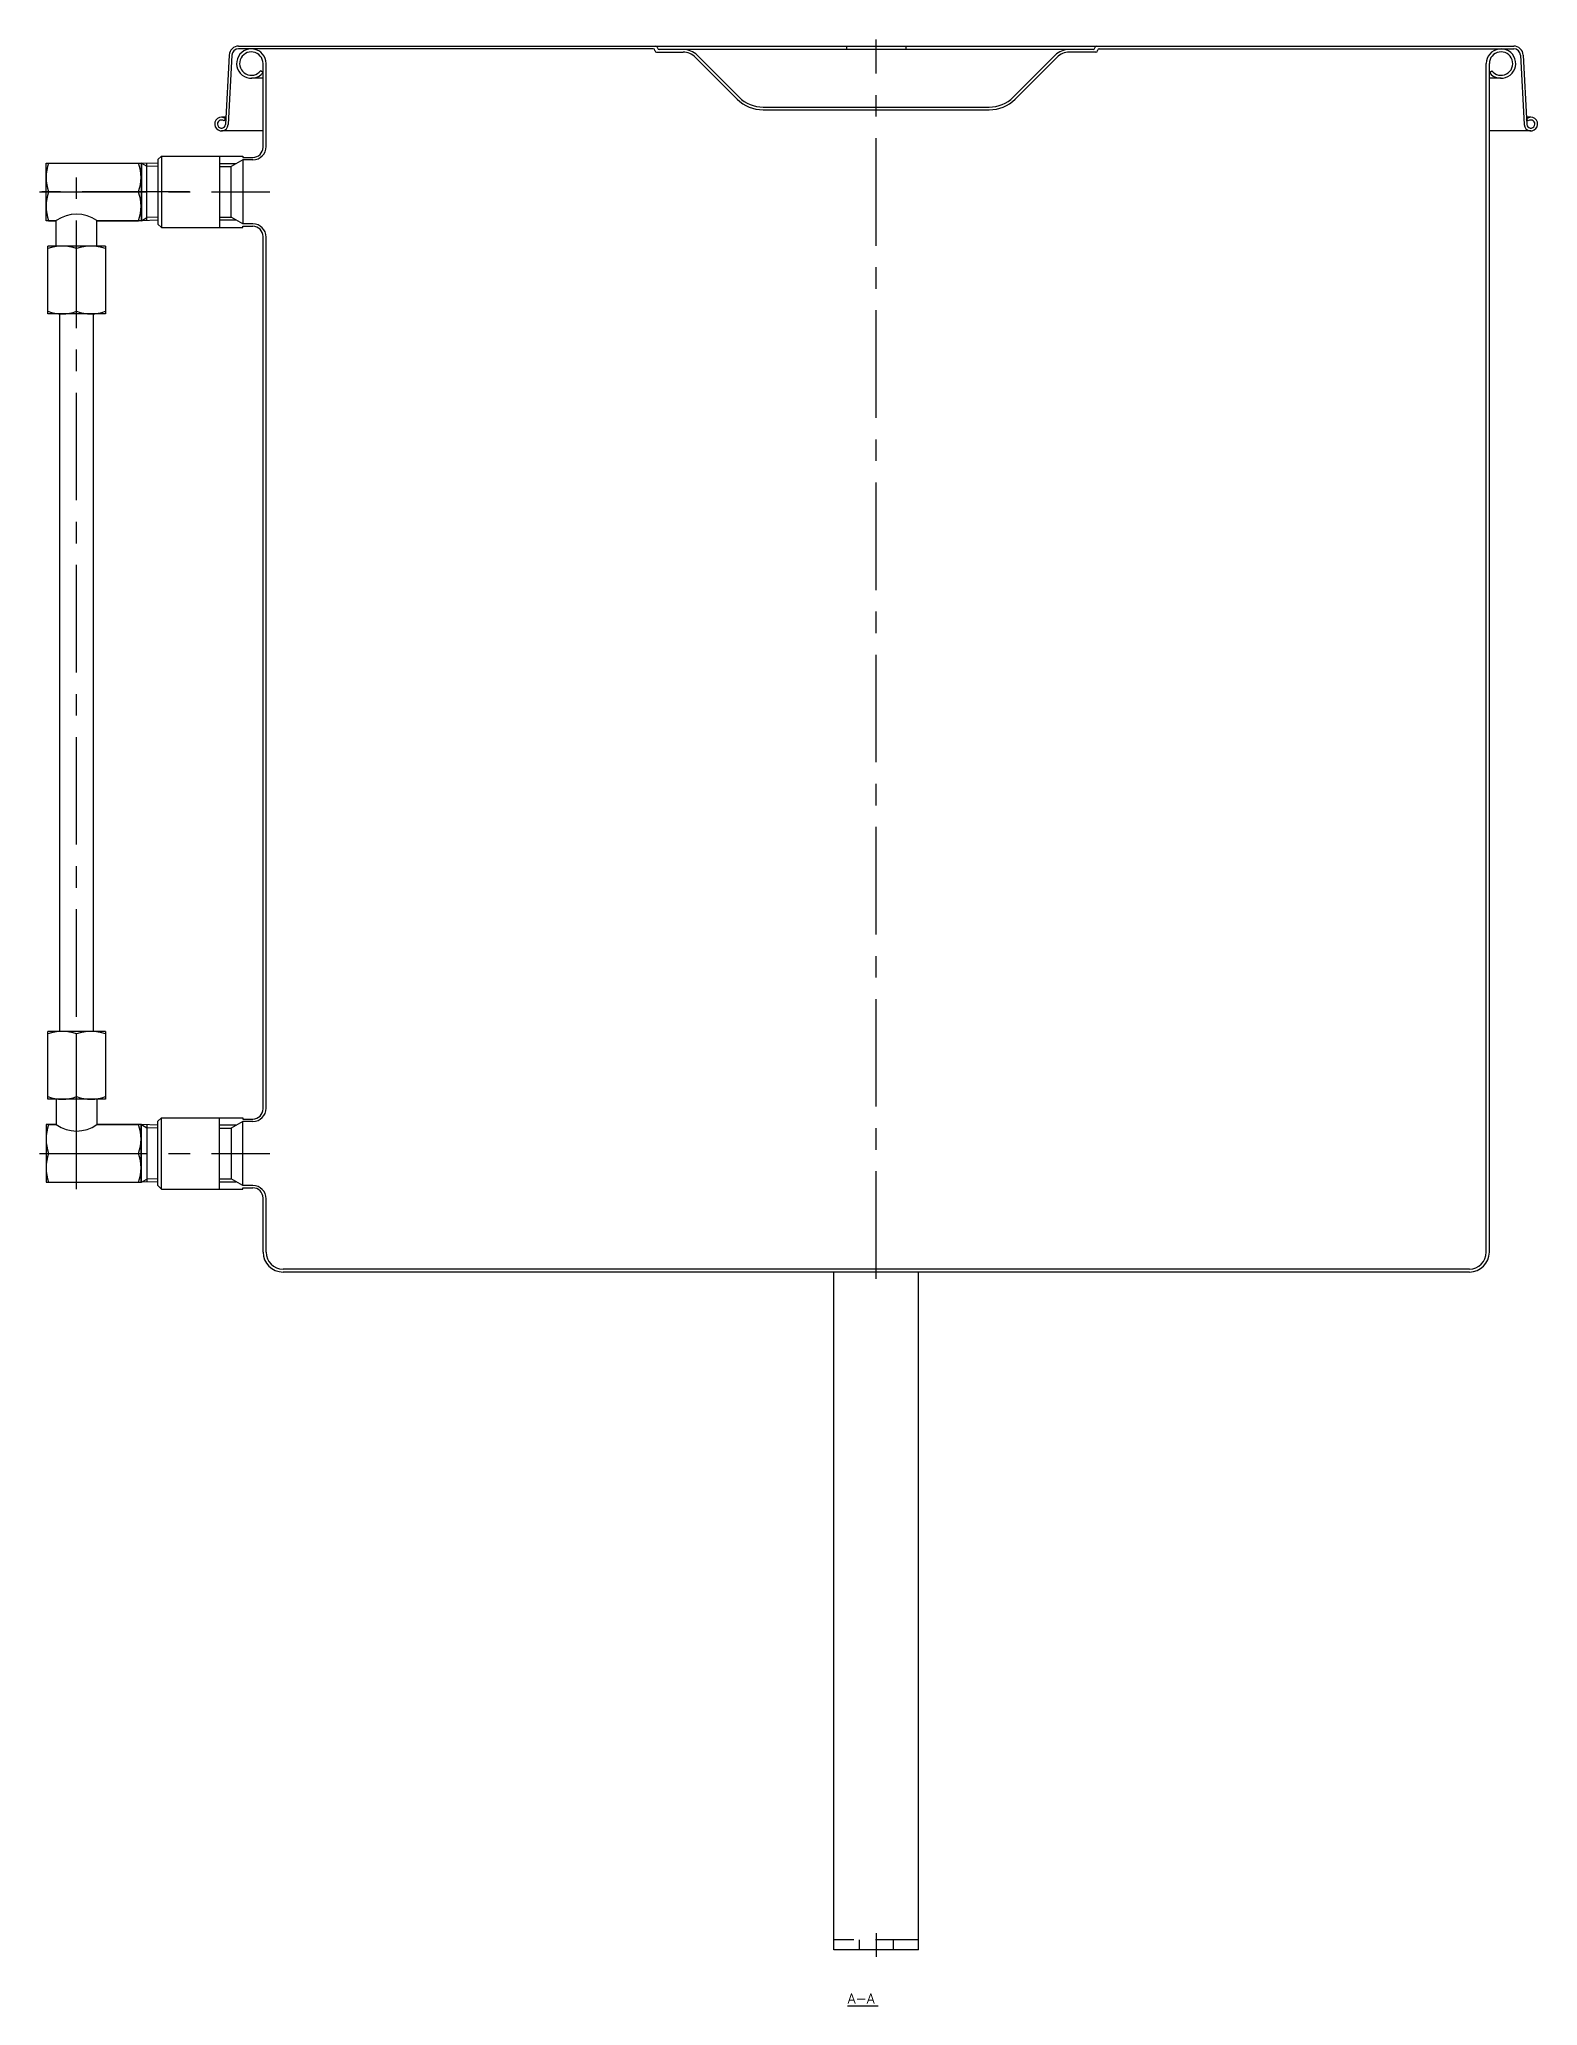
# Model space of a CAD drawing. Extents: x -247 to 766, y -898 to 200.
# Drawn here: x 323 to 766, y -859 to -279 of the extents above; entities that cross this region are included whole.
import ezdxf

# ---------------------------------------------------------------- set-up
doc = ezdxf.new("R2010")
doc.units = 0
doc.linetypes.add('CENTER', pattern=[50.8, 31.75, -6.35, 6.35, -6.35])
doc.linetypes.add('DASHED', pattern=[19.05, 12.7, -6.35])
doc.layers.get('0').update_dxf_attribs({"linetype": 'CONTINUOUS'})
doc.layers.add('CENTER', color=1, linetype='CONTINUOUS')
doc.styles.get("Standard").update_dxf_attribs({"font": 'txt.shx', "height": 3, "bigfont": 'bigfont.shx'})

# ---------------------------------------------------------------- blocks, each defined once
blk = doc.blocks.new('*U2')
at = {"color": 7, "linetype": 'CONTINUOUS'}
blk.add_line((561.92, -859.09), (570.92, -859.09), dxfattribs=at)
at = {"color": 137, "linetype": 'CONTINUOUS'}
blk.add_text('A-A', height=3, dxfattribs=at).set_placement((561.92, -858.49))

msp = doc.modelspace()

# ---------------------------------------------------------------- linework, layer by layer
at = {"color": 7, "linetype": 'CONTINUOUS'}
for p, q in [((379.44, -283.6), (378.37, -304.06)), ((380.24, -283.64), (379.16, -304.11)), ((382.23, -280.95), (758.44, -280.95)), ((504.54, -281.75), (382.23, -281.75)), ((505.54, -282.75), (513.43, -282.75)), ((634.34, -281.95), (506.34, -281.95)), ((516.97, -284.21), (529.34, -296.58)), ((517.53, -283.65), (529.91, -296.02)), ((561.59, -280.95), (561.59, -281.95)), ((579.09, -280.95), (579.09, -281.95)), ((623.14, -283.65), (610.76, -296.02)), ((623.7, -284.21), (611.33, -296.58)), ((635.14, -282.75), (627.24, -282.75)), ((636.14, -281.75), (758.44, -281.75)), ((760.43, -283.64), (761.51, -304.11)), ((761.23, -283.6), (762.31, -304.06)), ((389.44, -288.75), (388.72, -288.2)), ((389.44, -310.8), (389.44, -286.1)), ((390.34, -310.6), (390.34, -286.1)), ((750.34, -636.75), (750.34, -286.1)), ((751.24, -636.75), (751.24, -286.1)), ((751.24, -288.75), (751.95, -288.2)), ((389.44, -290.45), (385.99, -290.45)), ((754.69, -290.45), (751.24, -290.45)), ((536.98, -298.95), (603.69, -298.95)), ((536.98, -299.75), (603.69, -299.75)), ((378.48, -301.95), (377.17, -301.95)), ((389.44, -305.95), (377.17, -305.95)), ((377.94, -303.02), (378.45, -302.41)), ((763.5, -305.95), (751.24, -305.95)), ((763.5, -301.95), (762.2, -301.95)), ((762.73, -303.02), (762.22, -302.41)), ((325.44, -332.45), (325.44, -315.45)), ((325.44, -315.45), (353.6, -315.45)), ((353.44, -315.45), (353.44, -332.45)), ((353.6, -315.45), (353.6, -332.45)), ((358.44, -315.62), (353.6, -315.45)), ((355.17, -332.39), (355.17, -315.5)), ((358.44, -314.45), (359.44, -313.45)), ((358.44, -314.45), (358.44, -333.45)), ((359.44, -313.45), (383.44, -313.45)), ((359.44, -313.45), (359.44, -334.45)), ((376.63, -313.45), (376.63, -334.45)), ((376.63, -316.47), (380.01, -316.47)), ((383.44, -314.5), (380.01, -316.47)), ((380.01, -331.42), (380.01, -316.47)), ((383.44, -313.45), (383.44, -313.8)), ((383.44, -313.8), (386.44, -313.8)), ((386.44, -314.5), (383.44, -314.5)), ((383.44, -314.5), (383.44, -333.4)), ((326.15, -323.95), (352.72, -323.95)), ((328.44, -332.45), (325.44, -332.45)), ((326.15, -332.45), (328.44, -332.45)), ((328.44, -339.95), (328.44, -332.45)), ((340.44, -339.95), (340.44, -332.45)), ((340.44, -332.45), (352.72, -332.45)), ((353.6, -332.45), (340.44, -332.45)), ((358.44, -332.28), (353.6, -332.45)), ((358.44, -333.45), (359.44, -334.45)), ((359.44, -334.45), (383.44, -334.45)), ((376.63, -331.42), (380.01, -331.42)), ((383.44, -333.4), (380.01, -331.42)), ((386.44, -333.4), (383.44, -333.4)), ((383.44, -334.1), (386.44, -334.1)), ((383.44, -334.45), (383.44, -334.1)), ((325.94, -359.95), (325.94, -339.95)), ((342.94, -339.95), (325.94, -339.95)), ((334.44, -359.19), (334.44, -340.71)), ((342.94, -339.95), (342.94, -359.95)), ((389.44, -344.59), (389.44, -337.1)), ((389.44, -594.5), (389.44, -337.1)), ((390.34, -594.3), (390.34, -337.3)), ((342.94, -359.95), (325.94, -359.95)), ((329.44, -571.65), (329.44, -359.95)), ((339.44, -571.65), (339.44, -359.95)), ((325.94, -591.65), (325.94, -571.65)), ((342.94, -571.65), (325.94, -571.65)), ((334.44, -590.89), (334.44, -572.41)), ((342.94, -571.65), (342.94, -591.65)), ((342.94, -591.65), (325.94, -591.65)), ((328.44, -591.65), (328.44, -599.15)), ((340.44, -591.65), (340.44, -599.15)), ((358.44, -598.15), (359.44, -597.15)), ((359.44, -597.15), (383.44, -597.15)), ((359.44, -618.15), (359.44, -597.15)), ((376.63, -618.15), (376.63, -597.15)), ((383.44, -597.15), (383.44, -597.5)), ((383.44, -597.5), (386.44, -597.5)), ((325.44, -599.15), (325.44, -616.15)), ((328.44, -599.15), (325.44, -599.15)), ((326.15, -599.15), (328.44, -599.15)), ((340.44, -599.15), (352.72, -599.15)), ((353.6, -599.15), (340.44, -599.15)), ((353.44, -599.15), (353.44, -616.15)), ((353.44, -599.15), (353.44, -616.15)), ((353.44, -599.15), (353.44, -616.15)), ((353.44, -616.15), (353.44, -599.15)), ((353.44, -616.15), (353.44, -599.15)), ((353.6, -616.15), (353.6, -599.15)), ((358.44, -599.32), (353.6, -599.15)), ((353.6, -616.15), (353.6, -599.15)), ((358.44, -599.32), (353.6, -599.15)), ((355.17, -599.2), (355.17, -616.09)), ((355.17, -599.2), (355.17, -616.09)), ((358.44, -617.15), (358.44, -598.15)), ((358.44, -617.15), (358.44, -598.15)), ((376.63, -600.17), (380.01, -600.17)), ((383.44, -598.2), (380.01, -600.17)), ((380.01, -600.17), (380.01, -615.12)), ((386.44, -598.2), (383.44, -598.2)), ((383.44, -617.1), (383.44, -598.2)), ((326.15, -607.65), (352.72, -607.65)), ((325.44, -616.15), (353.6, -616.15)), ((358.44, -615.98), (353.6, -616.15)), ((358.44, -615.98), (353.6, -616.15)), ((358.44, -617.15), (359.44, -618.15)), ((359.44, -618.15), (383.44, -618.15)), ((376.63, -615.12), (380.01, -615.12)), ((383.44, -617.1), (380.01, -615.12)), ((386.44, -617.1), (383.44, -617.1)), ((383.44, -617.8), (386.44, -617.8)), ((383.44, -618.15), (383.44, -617.8)), ((389.44, -636.75), (389.44, -620.8)), ((390.34, -636.75), (390.34, -621)), ((745.34, -641.75), (395.34, -641.75)), ((745.34, -642.65), (395.34, -642.65)), ((557.84, -842.65), (557.84, -642.65)), ((582.84, -842.65), (582.84, -642.65)), ((582.84, -842.65), (557.84, -842.65))]:
    msp.add_line(p, q, dxfattribs=at)
at = {"color": 3, "linetype": 'CONTINUOUS'}
for p, q in [((353.6, -315.45), (355.17, -316.36)), ((358.44, -316.47), (355.17, -316.36)), ((376.63, -315.62), (381.5, -315.62)), ((353.6, -332.45), (355.17, -331.54)), ((358.44, -331.42), (355.17, -331.54)), ((381.5, -332.28), (376.63, -332.28)), ((353.6, -599.15), (355.17, -600.06)), ((353.6, -599.15), (355.17, -600.06)), ((358.44, -600.17), (355.17, -600.06)), ((358.44, -600.17), (355.17, -600.06)), ((381.5, -599.32), (376.63, -599.32)), ((353.6, -616.15), (355.17, -615.24)), ((353.6, -616.15), (355.17, -615.24)), ((358.44, -615.12), (355.17, -615.24)), ((358.44, -615.12), (355.17, -615.24)), ((376.63, -615.98), (381.5, -615.98))]:
    msp.add_line(p, q, dxfattribs=at)
at = {"color": 3, "linetype": 'DASHED'}
for p, q in [((582.84, -839.65), (557.84, -839.65)), ((565.34, -839.65), (565.34, -842.65)), ((575.34, -839.65), (575.34, -842.65))]:
    msp.add_line(p, q, dxfattribs=at)
at = {"color": 7, "linetype": 'CONTINUOUS'}
for centre, radius, start, end in [((382.23, -283.75), 2.8, 90, 177), ((382.23, -283.75), 2, 90, 177), ((385.99, -286.1), 4.35, 0, 322.47649), ((385.99, -286.1), 3.45, 0, 322.47649), ((504.54, -282.25), 0.5, 0, 90), ((505.54, -282.25), 0.5, 180, 270), ((505.34, -281.45), 0.5, 0, 90), ((506.34, -281.45), 0.5, 180, 270), ((513.43, -287.75), 5.8, 45, 90), ((513.43, -287.75), 5, 45, 90), ((627.24, -287.75), 5.8, 90, 135), ((627.24, -287.75), 5, 90, 135), ((634.34, -281.45), 0.5, 270, 0), ((635.34, -281.45), 0.5, 90, 180), ((635.14, -282.25), 0.5, 270, 0), ((636.14, -282.25), 0.5, 90, 180), ((754.69, -286.1), 4.35, 217.52351, 180), ((754.69, -286.1), 3.45, 217.52351, 180), ((758.44, -283.75), 2.8, 3, 90), ((758.44, -283.75), 2, 3, 90), ((536.98, -288.95), 10.8, 225, 270), ((536.98, -288.95), 10, 225, 270), ((603.69, -288.95), 10, 270, 315), ((603.69, -288.95), 10.8, 270, 315), ((377.17, -303.95), 2, 50.16513, 355.20766), ((377.17, -303.95), 1.2, 50.18849, 355.21981), ((763.5, -303.95), 2, 184.79234, 129.83487), ((763.5, -303.95), 1.2, 184.78019, 129.81151), ((386.44, -310.6), 3.9, 270, 0), ((386.44, -310.8), 3, 270, 0), ((338.43, -319.7), 13, 160.9128, 199.0872), ((340.44, -319.7), 13, 340.9128, 19.0872), ((338.43, -328.2), 13, 160.9128, 199.0872), ((340.44, -328.2), 13, 340.9128, 19.0872), ((334.44, -341.01), 10.46, 54.9911, 125.0089), ((386.44, -337.3), 3.9, 0, 90), ((386.44, -337.1), 3, 0, 90), ((330.19, -352.22), 12.28, 69.74384, 110.25616), ((338.69, -352.22), 12.28, 69.74384, 110.25616), ((330.19, -347.67), 12.28, 249.74384, 290.25616), ((338.69, -347.67), 12.28, 249.74384, 290.25616), ((330.19, -583.92), 12.28, 69.74384, 110.25616), ((338.69, -583.92), 12.28, 69.74384, 110.25616), ((330.19, -579.37), 12.28, 249.74384, 290.25616), ((338.69, -579.37), 12.28, 249.74384, 290.25616), ((386.44, -594.3), 3.9, 270, 0), ((386.44, -594.5), 3, 270, 0), ((338.43, -603.4), 13, 160.9128, 199.0872), ((334.44, -590.58), 10.46, 234.9911, 305.0089), ((340.44, -603.4), 13, 340.9128, 19.0872), ((340.44, -603.4), 13, 340.9128, 19.0872), ((340.44, -603.4), 13, 340.9128, 19.0872), ((338.43, -611.9), 13, 160.9128, 199.0872), ((340.44, -611.9), 13, 340.9128, 19.0872), ((340.44, -611.9), 13, 340.9128, 19.0872), ((340.44, -611.9), 13, 340.9128, 19.0872), ((386.44, -621), 3.9, 0, 90), ((386.44, -620.8), 3, 360, 90), ((395.34, -636.75), 5.9, 180, 270), ((395.34, -636.75), 5, 180, 270), ((745.34, -636.75), 5, 270, 0), ((745.34, -636.75), 5.9, 270, 0)]:
    msp.add_arc(centre, radius, start, end, dxfattribs=at)
at = {"layer": 'CENTER', "color": 1, "linetype": 'CENTER'}
for p, q in [((570.34, -644.65), (570.34, -278.95)), ((334.44, -618.15), (334.44, -313.45)), ((323.44, -323.95), (391.44, -323.95)), ((367.79, -323.95), (324.15, -323.95)), ((366.79, -323.95), (351.16, -323.95)), ((323.44, -607.65), (391.44, -607.65)), ((324.15, -607.65), (336.55, -607.65)), ((570.34, -837.65), (570.34, -844.65))]:
    msp.add_line(p, q, dxfattribs=at)

# ---------------------------------------------------------------- block references
at = {"color": 7, "linetype": 'CONTINUOUS'}
msp.add_blockref('*U2', (0, 0), dxfattribs=at)

doc.saveas('drawing.dxf')
